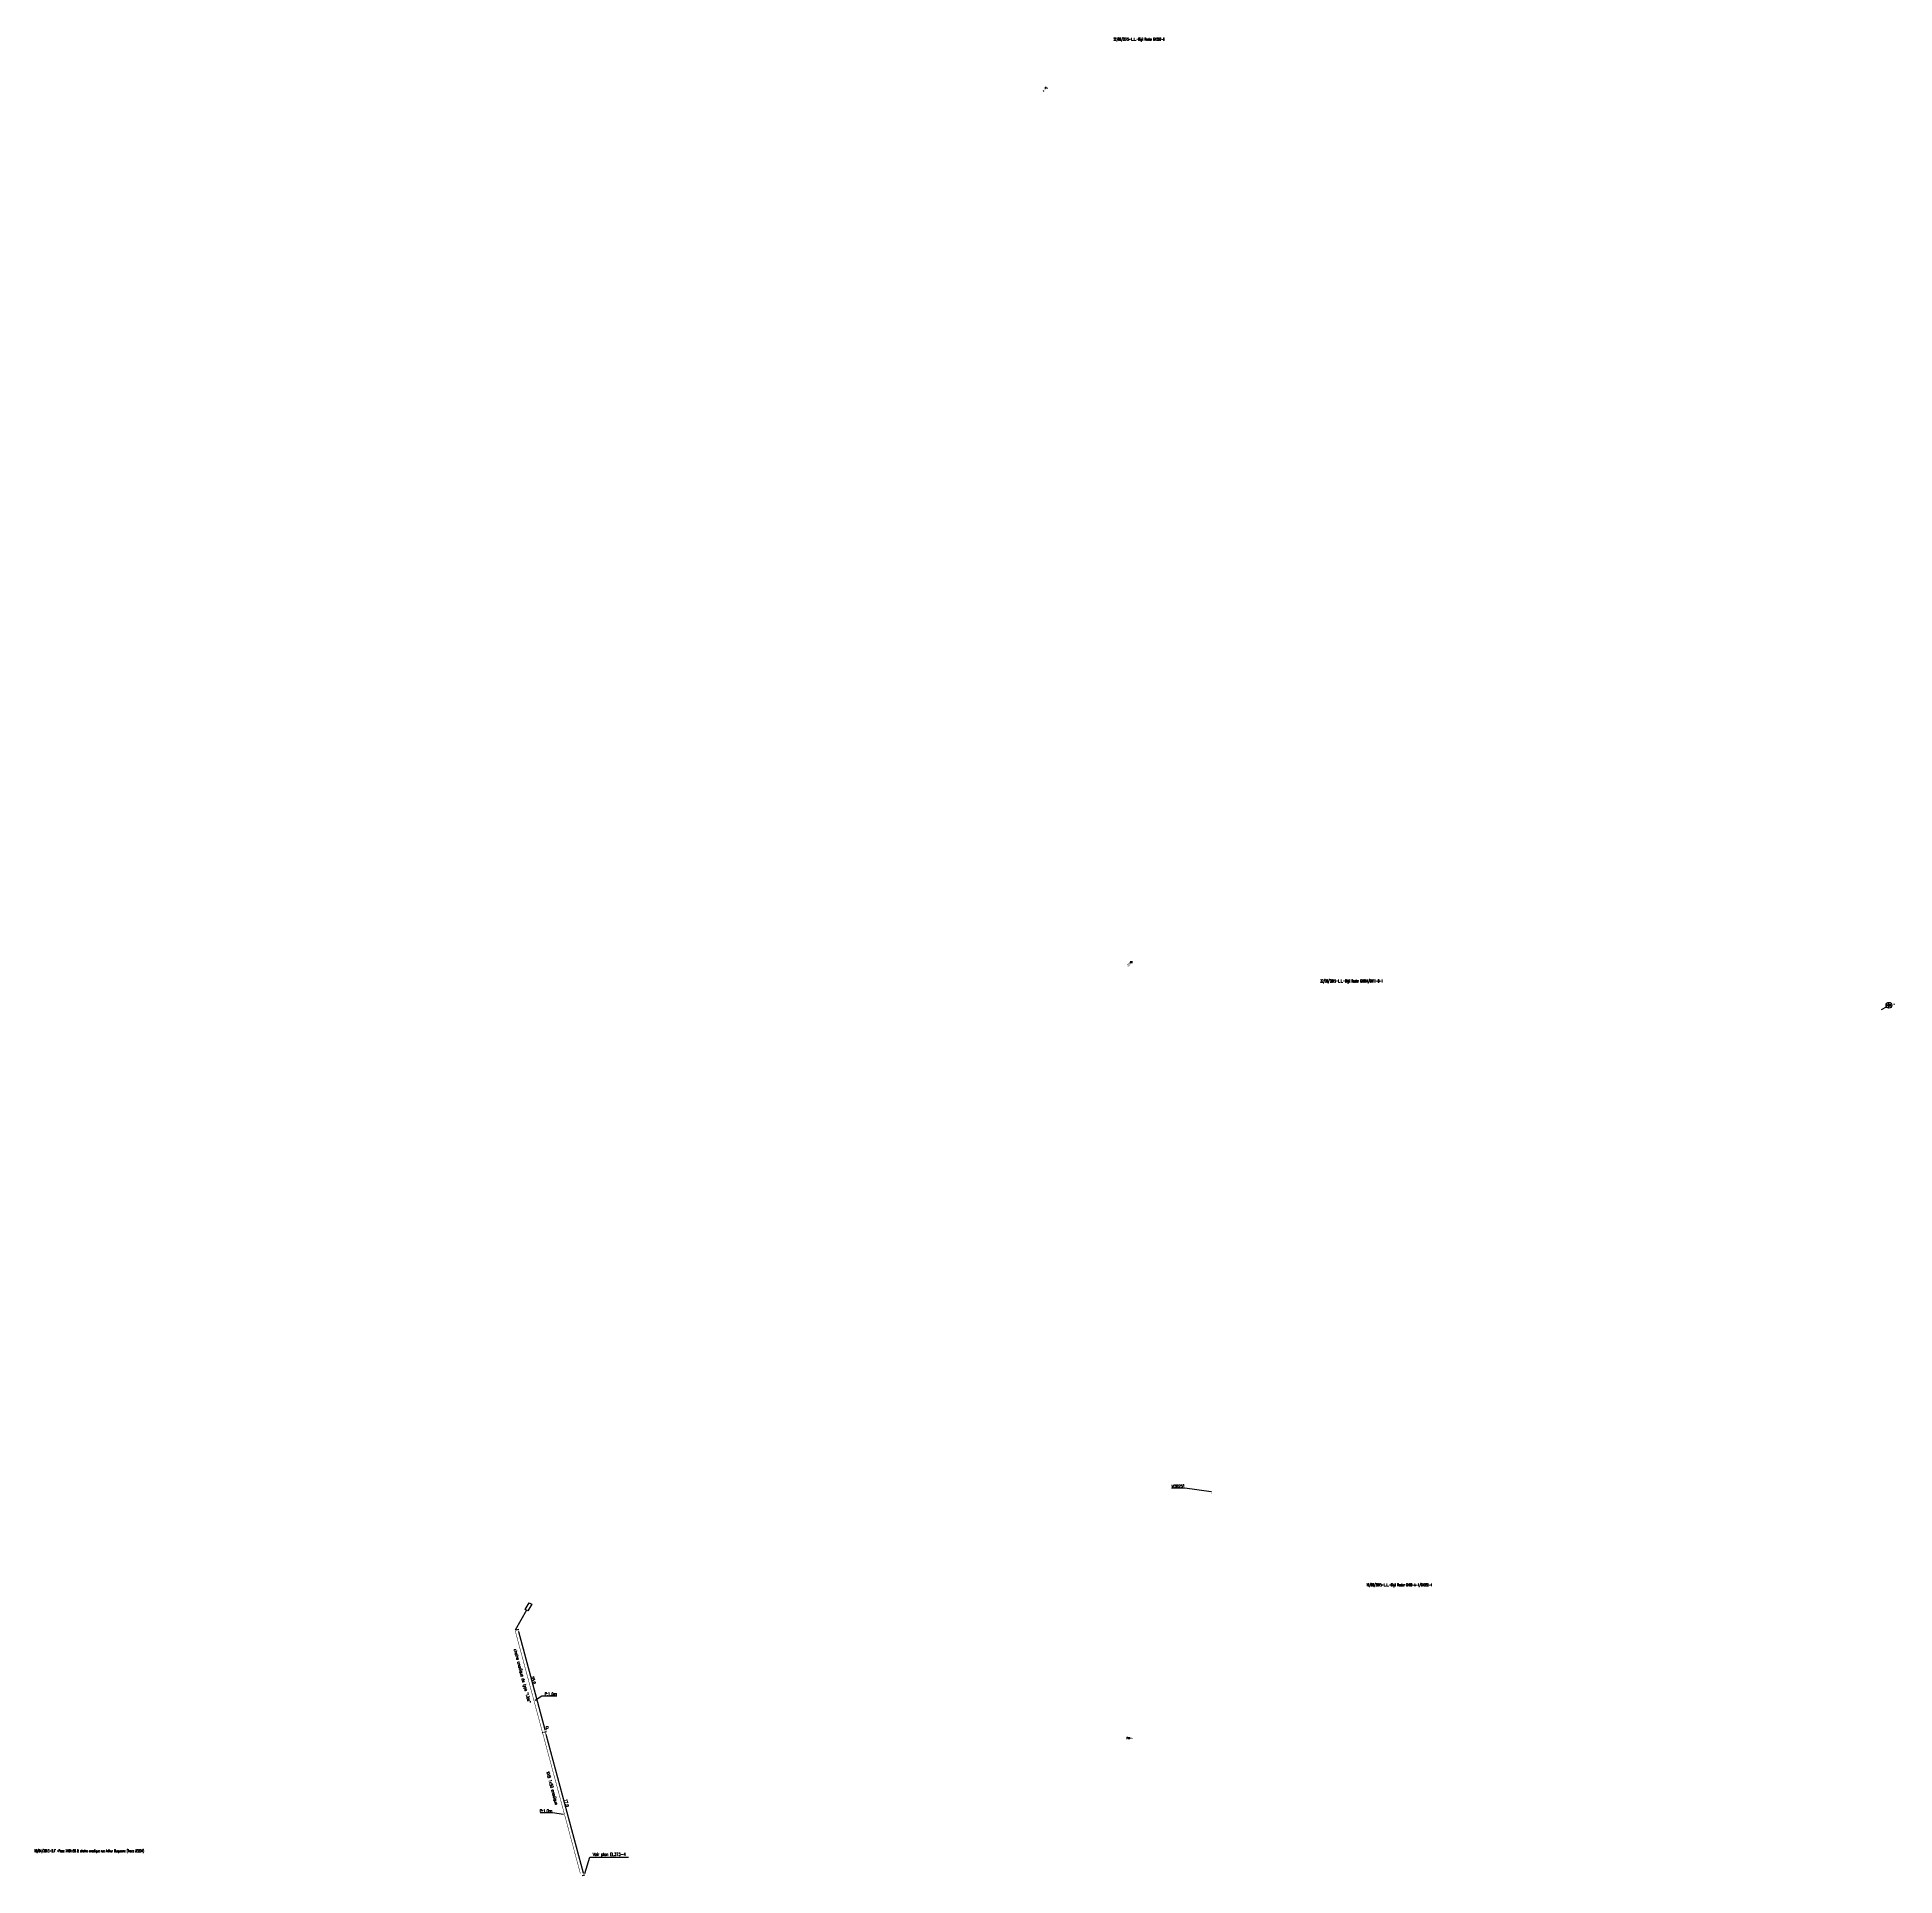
# Model space of a CAD drawing. Header units: millimetres. Extents: x 124011 to 124975, y 124999 to 125953.
import ezdxf
from ezdxf.enums import TextEntityAlignment as Align

# ---------------------------------------------------------------- set-up
doc = ezdxf.new("R2010")
doc.units = ezdxf.units.MM
doc.layers.get('0').update_dxf_attribs({"linetype": 'CONTINUOUS'})
doc.layers.get('Defpoints').update_dxf_attribs({"linetype": 'CONTINUOUS'})
for name, color, linetype in [('P_100', 32, 'CONTINUOUS'), ('P_300', 7, 'CONTINUOUS'), ('P_310', 7, 'CONTINUOUS'), ('P_330', 7, 'CONTINUOUS'), ('P_370', 7, 'CONTINUOUS'), ('P_910', 7, 'CONTINUOUS')]:
    doc.layers.add(name, color=color, linetype=linetype)
doc.styles.add('G_ROMANS', font='ROMANS.SHX', dxfattribs={"width": 0.75})
doc.styles.get("Standard").update_dxf_attribs({"font": 'romans.shx', "width": 0.85})
doc.linetypes.add('P_IMP', pattern='A,5,-0.3,["||",Standard,S=1,R=0,X=0.35,Y=-0.5],-1.75', length=7.05)
doc.dimstyles.get("Standard").update_dxf_attribs({"dimtxt": 1.5, "dimasz": 1.2, "dimexe": 0.625, "dimexo": 0.625, "dimgap": 0.25, "dimtad": 1, "dimdec": 1, "dimzin": 0, "dimdsep": 46, "dimtxsty": 'Standard', "dimcen": -0.5, "dimadec": 0, "dimazin": 0, "dimtfac": 1, "dimtdec": 1, "dimtmove": 0, "dimatfit": 3, "dimfxl": 0, "dimtolj": 1, "dimtzin": 0, "dimarcsym": 0})

# ---------------------------------------------------------------- blocks, each defined once
blk = doc.blocks.new('P_300_02')
at = {"color": 0, "linetype": 'Continuous', "const_width": 0.375}
blk.add_lwpolyline([(-0.19, 0, 1), (0.19, 0, 1)], format="xyb", close=True, dxfattribs=at)
at = {"color": 0, "linetype": 'Continuous', "width": 0.75}
blk.add_attdef('NUM', text='', height=2, dxfattribs=at).set_placement((2.44, 2.17), align=Align.MIDDLE)
at = {"color": 0, "linetype": 'Continuous', "width": 0.75, "flags": 3}
for tag, p in [('DEF_COUP', (0, -7.5)), ('DEF_TYPE', (0, -10)), ('DEF_LEG', (0, -5))]:
    blk.add_attdef(tag, text='', height=1.2, dxfattribs=at).set_placement(p, align=Align.MIDDLE)
blk = doc.blocks.new('*D3')
at = {"layer": 'Defpoints', "color": 0, "linetype": 'Continuous', "transparency": 16777216}
for p in [(124273.13, 125073.02), (124293.1, 124998.65), (124294.54, 124999.04)]:
    blk.add_point(p, dxfattribs=at)
at = {"layer": 'P_300', "color": 0, "linetype": 'Continuous', "lineweight": -2, "transparency": 16777216}
for p, q in [((124273.74, 125073.18), (124275.17, 125073.57)), ((124274.88, 125072.25), (124294.23, 125000.2)), ((124293.7, 124998.82), (124295.14, 124999.2))]:
    blk.add_line(p, q, dxfattribs=at)
at = {"layer": 'P_300', "color": 0, "linetype": 'Continuous', "transparency": 16777216}
for points in [[(124275.08, 125072.3), (124274.69, 125072.2), (124274.57, 125073.41)], [(124294.42, 125000.25), (124294.03, 125000.15), (124294.54, 124999.04)]]:
    blk.add_solid(points, dxfattribs=at)
at = {"layer": 'P_300', "color": 0, "linetype": 'Continuous', "transparency": 16777216, "insert": (124285.52, 125036.48), "char_height": 1.5, "attachment_point": 5, "rotation": 285.02824}
blk.add_mtext('\\A1;77.0', dxfattribs=at)
blk = doc.blocks.new('*D4')
at = {"layer": 'Defpoints', "color": 0, "linetype": 'Continuous', "transparency": 16777216}
for p in [(124258.87, 125126.14), (124273.13, 125073.02), (124274.57, 125073.41)]:
    blk.add_point(p, dxfattribs=at)
at = {"layer": 'P_100', "color": 0, "linetype": 'Continuous', "lineweight": -2, "transparency": 16777216}
for p, q in [((124259.48, 125126.3), (124260.91, 125126.69)), ((124260.62, 125125.37), (124274.26, 125074.57)), ((124273.74, 125073.18), (124275.17, 125073.57))]:
    blk.add_line(p, q, dxfattribs=at)
at = {"layer": 'P_100', "color": 0, "linetype": 'Continuous', "transparency": 16777216}
for points in [[(124260.81, 125125.42), (124260.43, 125125.31), (124260.31, 125126.53)], [(124274.45, 125074.62), (124274.07, 125074.51), (124274.57, 125073.41)]]:
    blk.add_solid(points, dxfattribs=at)
at = {"layer": 'P_100', "color": 0, "linetype": 'Continuous', "transparency": 16777216, "insert": (124268.4, 125100.23), "char_height": 1.5, "attachment_point": 5, "rotation": 285.02824}
blk.add_mtext('\\A1;55.0', dxfattribs=at)
blk = doc.blocks.new('GIS_MODF')
at = {"color": 0, "linetype": 'Continuous', "flags": 128}
for points in [[(-2.18, -0.01), (-1.68, -0.01)], [(1.52, -0.01), (2.02, -0.01)]]:
    blk.add_lwpolyline(points, dxfattribs=at)
at = {"color": 0, "linetype": 'Continuous', "width": 0.5}
blk.add_attdef('DATE', text='', height=1.5, dxfattribs=at).set_placement((-2.5, -0.8), align=Align.RIGHT)
at = {"color": 0, "linetype": 'Continuous', "width": 1.771291}
blk.add_attdef('USER', text='', height=1.5, dxfattribs=at).set_placement((-1.51, -0.8), (1.28, -0.8), align=Align.FIT)
at = {"color": 0, "linetype": 'Continuous', "width": 0.5}
blk.add_attdef('DESC', (2.29, -0.8), '', height=1.5, dxfattribs=at)
blk = doc.blocks.new('P_370_01')
at = {"color": 0, "linetype": 'Continuous', "flags": 128}
blk.add_lwpolyline([(12, 0), (0, 0)], dxfattribs=at)
at = {"color": 0, "linetype": 'Continuous'}
blk.add_lwpolyline([(12, 0.75), (16, 0.75), (16, -0.75), (12, -0.75)], close=True, dxfattribs=at)
at = {"color": 0, "linetype": 'Continuous', "width": 0.75, "flags": 3}
for tag, p in [('DEF_LEG', (0, -10)), ('DEF_COUP', (0, -12.5)), ('DEF_TYPE', (0, -15))]:
    blk.add_attdef(tag, text='', height=1.2, dxfattribs=at).set_placement(p, align=Align.MIDDLE)
blk = doc.blocks.new('P_300_01')
at = {"color": 0, "linetype": 'Continuous', "const_width": 0.248, "flags": 128}
blk.add_lwpolyline([(-0.13, 0, 1), (0.13, 0, 1)], format="xyb", close=True, dxfattribs=at)
at = {"color": 0, "linetype": 'Continuous', "width": 0.75}
blk.add_attdef('NUM', text='', height=1, dxfattribs=at).set_placement((1.63, 1.4), align=Align.MIDDLE)
at = {"color": 0, "linetype": 'Continuous', "width": 0.75, "flags": 3}
for tag, p in [('DEF_COUP', (0, -7.5)), ('DEF_TYPE', (0, -10)), ('DEF_LEG', (0, -5))]:
    blk.add_attdef(tag, text='', height=1.2, dxfattribs=at).set_placement(p, align=Align.MIDDLE)
blk = doc.blocks.new('P_330_01')
at = {"color": 0, "linetype": 'Continuous'}
for p, q in [((0, 0), (2.6, 1.5)), ((3.9, 0.75), (3.9, 3.75))]:
    blk.add_line(p, q, dxfattribs=at)
blk.add_circle((3.9, 2.25), 1.5, dxfattribs=at)
at = {"color": 0, "linetype": 'Continuous', "style": 'G_ROMANS', "width": 0.75}
for s, p in [('MP', (3.15, 2.25)), ('BP', (4.65, 2.25))]:
    blk.add_text(s, height=0.75, dxfattribs=at).set_placement(p, align=Align.MIDDLE)
at = {"color": 0, "linetype": 'Continuous', "width": 0.75}
blk.add_attdef('NUM', text='', height=1, dxfattribs=at).set_placement((6.69, 2.9), align=Align.MIDDLE)
at = {"color": 0, "linetype": 'Continuous', "width": 0.75, "flags": 3}
for tag, p in [('DEF_LEG', (0, -10)), ('DEF_COUP', (0, -12.5)), ('DEF_TYPE', (0, -15))]:
    blk.add_attdef(tag, text='', height=1.2, dxfattribs=at).set_placement(p, align=Align.MIDDLE)
blk = doc.blocks.new('P_310_02')
at = {"color": 0, "linetype": 'Continuous', "const_width": 0.25, "flags": 128}
for points in [[(-0.38, 0.75), (-0.38, -0.75)], [(0.38, 0.75), (0.38, -0.75)]]:
    blk.add_lwpolyline(points, dxfattribs=at)
at = {"color": 0, "linetype": 'Continuous', "width": 0.75}
blk.add_attdef('NUM', text='', height=1, dxfattribs=at).set_placement((1.91, 1.65), align=Align.MIDDLE)
at = {"color": 0, "linetype": 'Continuous', "width": 0.75, "flags": 3}
for tag, p in [('DEF_LEG', (0, -10)), ('DEF_COUP', (0, -12.5)), ('DEF_TYPE', (0, -15))]:
    blk.add_attdef(tag, text='', height=1.2, dxfattribs=at).set_placement(p, align=Align.MIDDLE)

msp = doc.modelspace()

# ---------------------------------------------------------------- linework, layer by layer
at = {"layer": 'P_100', "linetype": 'P_IMP', "ltscale": 0.5, "const_width": 0.1}
msp.add_lwpolyline([(124619.9, 125197.17), (124620.39, 125197.07), (124620.66, 125198.33), (124620.16, 125198.43)], dxfattribs=at)
at = {"layer": 'P_100', "linetype": 'P_IMP', "const_width": 0.25, "flags": 128}
for points in [[(124273.13, 125073.02), (124258.87, 125126.14)], [(124292.74, 125000), (124273.13, 125073.02)]]:
    msp.add_lwpolyline(points, dxfattribs=at)

# ---------------------------------------------------------------- block references
at = {"layer": 'P_100'}
ref = msp.add_blockref('GIS_MODF', (124019.62, 125011.66), dxfattribs=at)
ref.add_attrib('DATE', '18/04/2013', dxfattribs={"layer": '0', "color": 0, "linetype": 'Continuous', "height": 1.5, "width": 0.5}).set_placement((124017.12, 125010.86), align=Align.RIGHT)
ref.add_attrib('USER', 'D.F.', dxfattribs={"layer": '0', "color": 0, "linetype": 'Continuous', "height": 1.5, "width": 0.708517}).set_placement((124018.12, 125010.86), (124020.9, 125010.86), align=Align.FIT)
ref.add_attrib('DESC', 'Pose XVB1x50 & chaîne anodique rue Arthur Duquesne (Trace 83224)', (124021.91, 125010.86), dxfattribs={"layer": '0', "color": 0, "linetype": 'Continuous', "height": 1.5, "width": 0.5})
at = {"layer": 'P_300', "ltscale": 0.5}
ref = msp.add_blockref('P_300_02', (124533.25, 125924.96), dxfattribs=at)
ref.add_attrib('NUM', 'P-', dxfattribs={"layer": '0', "color": 0, "linetype": 'Continuous', "height": 1, "width": 0.75}).set_placement((124534.75, 125926.44), align=Align.MIDDLE)
at = {"layer": 'P_300'}
msp.add_blockref('P_300_02', (124273.13, 125073.02), dxfattribs=at).add_auto_attribs({'NUM': 'P'})
ref = msp.add_blockref('P_300_01', (124579.52, 125069.84), dxfattribs=at)
ref.add_attrib('NUM', 'PM-', dxfattribs={"layer": '0', "color": 0, "linetype": 'Continuous', "height": 1, "width": 0.75}).set_placement((124577.67, 125070.13), align=Align.MIDDLE)
at = {"layer": 'P_310'}
ref = msp.add_blockref('P_310_02', (124577.37, 125471.38), dxfattribs=dict(at, rotation=308.3587755875387))
ref.add_attrib('NUM', 'JM', dxfattribs={"layer": '0', "color": 0, "linetype": 'Continuous', "height": 1, "width": 0.75}).set_placement((124578.68, 125472.83), align=Align.MIDDLE)
at = {"layer": 'P_330', "ltscale": 0.5}
msp.add_blockref('P_330_01', (124968.25, 125448.19), dxfattribs=at).add_auto_attribs({'NUM': '-'})
at = {"layer": 'P_370', "rotation": 60.07559322115069}
msp.add_blockref('P_370_01', (124258.87, 125126.14), dxfattribs=at)
at = {"layer": 'P_910', "linetype": 'Continuous'}
ref = msp.add_blockref('GIS_MODF', (124580.08, 125951.89), dxfattribs=at)
ref.add_attrib('DATE', '22/06/2015', dxfattribs={"layer": '0', "color": 0, "linetype": 'Continuous', "height": 1.5, "width": 0.5}).set_placement((124577.58, 125951.09), align=Align.RIGHT)
ref.add_attrib('USER', 'LL', dxfattribs={"layer": '0', "color": 0, "linetype": 'Continuous', "height": 1.5, "width": 1.180861}).set_placement((124578.57, 125951.09), (124581.36, 125951.09), align=Align.FIT)
ref.add_attrib('DESC', 'Digit Raster GN352-6', (124582.37, 125951.09), dxfattribs={"layer": '0', "color": 0, "linetype": 'Continuous', "height": 1.5, "width": 0.5})
ref = msp.add_blockref('GIS_MODF', (124687.51, 125463.11), dxfattribs=at)
ref.add_attrib('DATE', '22/06/2015', dxfattribs={"layer": '0', "color": 0, "linetype": 'Continuous', "height": 1.5, "width": 0.5}).set_placement((124685.01, 125462.31), align=Align.RIGHT)
ref.add_attrib('USER', 'LL', dxfattribs={"layer": '0', "color": 0, "linetype": 'Continuous', "height": 1.5, "width": 1.180861}).set_placement((124686, 125462.31), (124688.78, 125462.31), align=Align.FIT)
ref.add_attrib('DESC', 'Digit Raster GN664/GN11-D-1', (124689.8, 125462.31), dxfattribs={"layer": '0', "color": 0, "linetype": 'Continuous', "height": 1.5, "width": 0.5})
ref = msp.add_blockref('GIS_MODF', (124711.32, 125149.72), dxfattribs=at)
ref.add_attrib('DATE', '19/06/2015', dxfattribs={"layer": '0', "color": 0, "linetype": 'Continuous', "height": 1.5, "width": 0.5}).set_placement((124708.81, 125148.92), align=Align.RIGHT)
ref.add_attrib('USER', 'LL', dxfattribs={"layer": '0', "color": 0, "linetype": 'Continuous', "height": 1.5, "width": 1.180861}).set_placement((124709.81, 125148.92), (124712.59, 125148.92), align=Align.FIT)
ref.add_attrib('DESC', 'Digit Raster GN89-A-1/GN352-4', (124713.61, 125148.92), dxfattribs={"layer": '0', "color": 0, "linetype": 'Continuous', "height": 1.5, "width": 0.5})

# ---------------------------------------------------------------- texts
at = {"layer": 'P_100', "linetype": 'Continuous', "width": 0.85}
for s, p in [('chaîne anodique de type "Lida"', (124262.48, 125102.35)), ('XVB 1x50 anodique', (124277.98, 125044.14))]:
    msp.add_text(s, height=1.5, rotation=285.02824, dxfattribs=at).set_placement(p, align=Align.MIDDLE)
at = {"layer": 'P_100', "linetype": 'Continuous', "ltscale": 0.5, "insert": (124606.28, 125200.06), "char_height": 1.5, "attachment_point": 9}
msp.add_mtext('\\A1;VOB25²', dxfattribs=at)
at = {"layer": 'P_100', "linetype": 'Continuous', "char_height": 1.5}
for s, insert, attachment_point in [('\\A1;P:1.0m', (124274.24, 125092.31), 7), ('\\A1;P:1.0m', (124278.12, 125031.61), 9), ('\\A1;Voir plan EL373-4', (124299.23, 125008.56), 7)]:
    msp.add_mtext(s, dxfattribs=dict(at, insert=insert, attachment_point=attachment_point))

# ---------------------------------------------------------------- dimensions: what is measured, and where the dimension line sits
at = {"layer": 'P_100', "linetype": 'Continuous'}
dim = msp.add_linear_dim(base=(124274.57, 125073.41), p1=(124258.87, 125126.14), p2=(124273.13, 125073.02), angle=105.02824, dimstyle='Standard', dxfattribs=at)
dim.commit()
dim.dimension.update_dxf_attribs({"geometry": '*D4', "text_midpoint": (124267.44, 125099.97), "dimtype": 160})
at = {"layer": 'P_300', "linetype": 'Continuous'}
dim = msp.add_linear_dim(base=(124294.54, 124999.04), p1=(124273.13, 125073.02), p2=(124293.1, 124998.65), angle=105.02824, dimstyle='Standard', dxfattribs=at)
dim.commit()
dim.dimension.update_dxf_attribs({"geometry": '*D3', "text_midpoint": (124284.55, 125036.22), "dimtype": 160})

# ---------------------------------------------------------------- leaders
at = {"layer": 'P_100', "linetype": 'Continuous', "ltscale": 0.5, "annotation_type": 0, "has_hookline": 1, "hookline_direction": 1, "text_width": 6.62}
msp.add_leader([(124620.36, 125197.95), (124606.53, 125199.81)], dimstyle='Standard', dxfattribs=at)
at = {"layer": 'P_100', "linetype": 'Continuous', "annotation_type": 0, "has_hookline": 1}
for points, hookline_direction, text_width in [([(124269.29, 125089.81), (124272.79, 125092.06), (124273.99, 125092.06)], 0, 6.25), ([(124284.11, 125030.47), (124278.37, 125031.36)], 1, 6.25), ([(124295.03, 124999.82), (124297.78, 125008.31), (124298.98, 125008.31)], 0, 18.46)]:
    msp.add_leader(points, dimstyle='Standard', override={"dimgap": 0.25, "dimtad": 1}, dxfattribs=dict(at, hookline_direction=hookline_direction, text_width=text_width))

doc.saveas('drawing.dxf')
